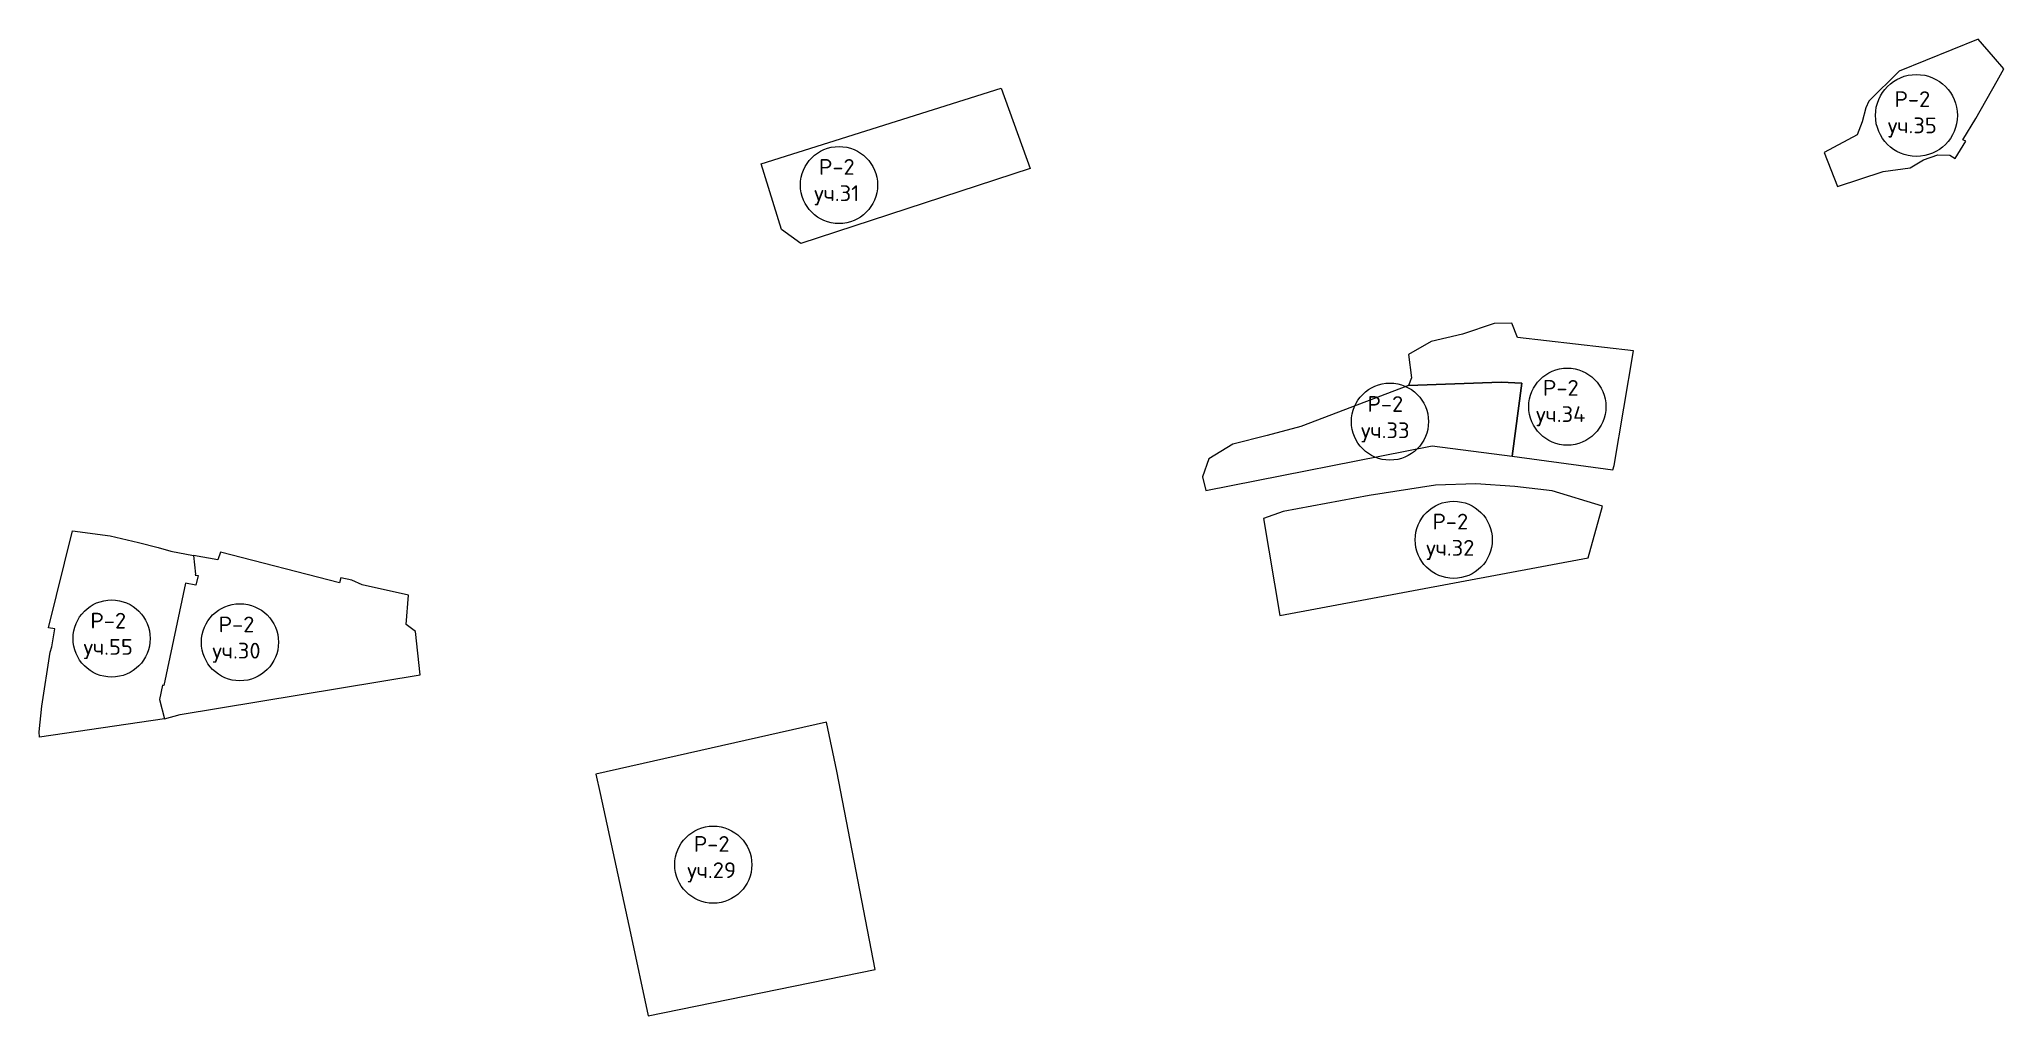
# Model space of a CAD drawing. Extents: x 1393221 to 1399622, y 357729 to 360833.
# Drawn here: x 1395744 to 1396559, y 359267 to 359672 of the extents above; entities that cross this region are included whole.
import ezdxf

# ---------------------------------------------------------------- set-up
doc = ezdxf.new("R2010")
doc.units = 0
doc.header["$MEASUREMENT"] = 0
doc.layers.add('Р-2', color=140, linetype='Continuous')
doc.styles.get("Standard").update_dxf_attribs({"font": 'simplex.shx'})

msp = doc.modelspace()

# ---------------------------------------------------------------- texts
at = {"layer": 'Р-2', "char_height": 6.533, "width": 6.5333, "attachment_point": 2}
for s, insert in [('Р-2\\Pуч.35', (1396521.48, 359650.54)), ('Р-2\\Pуч.31', (1396075.14, 359622.41)), ('Р-2\\Pуч.33', (1396302.76, 359524.03)), ('Р-2\\Pуч.34', (1396375.59, 359530.74)), ('Р-2\\Pуч.32', (1396329.74, 359475.25)), ('Р-2\\Pуч.55', (1395772.79, 359434.13)), ('Р-2\\Pуч.30', (1395826.03, 359432.58)), ('Р-2\\Pуч.29', (1396023.21, 359341.49))]:
    msp.add_mtext(s, dxfattribs=dict(at, insert=insert))

# ---------------------------------------------------------------- linework, layer by layer
at = {"layer": 'Р-2', "lineweight": 20}
for points in [[(1396484.94, 359625.12), (1396490.46, 359610.97), (1396509.34, 359617.24), (1396520.57, 359618.73), (1396526.1, 359622.07), (1396532.1, 359624.18), (1396536.99, 359624.08), (1396539.28, 359622.67), (1396543.63, 359629.78), (1396542.47, 359630.34), (1396547.78, 359639.19), (1396556.63, 359654.89), (1396558.04, 359657.38), (1396559.41, 359659.82), (1396555.13, 359664.81), (1396548.86, 359672.11), (1396516.04, 359658.84), (1396503.37, 359646.45), (1396502.17, 359643.72), (1396500.63, 359637.89), (1396498.64, 359632.42), (1396484.94, 359625.12)], [(1396043.82, 359620.45), (1396143.37, 359651.88), (1396155.41, 359618.44), (1396060.27, 359587.4), (1396052.18, 359593.19), (1396043.82, 359620.45)], [(1396397.74, 359495.3), (1396405.77, 359542.9), (1396357.58, 359548.38), (1396355.29, 359554.3), (1396347.97, 359554.17), (1396334.88, 359549.7), (1396321.75, 359546.64), (1396312.35, 359541.27), (1396313.67, 359531.68), (1396312.43, 359528.42), (1396350.86, 359529.84), (1396359.41, 359529.39), (1396355.4, 359499.16), (1396397.23, 359493.48), (1396397.74, 359495.3)], [(1396228.32, 359484.86), (1396322.18, 359503.44), (1396355.4, 359499.16), (1396359.41, 359529.39), (1396350.86, 359529.84), (1396312.43, 359528.42), (1396267.78, 359511.48), (1396253.73, 359507.73), (1396239.48, 359504.13), (1396229.58, 359498.06), (1396226.88, 359490.62), (1396228.32, 359484.86)], [(1396258.98, 359433.01), (1396386.92, 359456.97), (1396392.96, 359478.35), (1396372.07, 359484.68), (1396356.52, 359486.53), (1396340.37, 359487.65), (1396323.56, 359487.16), (1396296.1, 359482.87), (1396260.43, 359476.13), (1396252.19, 359473.3), (1396258.98, 359433.01)], [(1395744.2, 359384.76), (1395745.32, 359395.39), (1395748.72, 359417.77), (1395749.35, 359419.99), (1395750.61, 359427.52), (1395748.06, 359427.91), (1395757.97, 359468.08), (1395773.66, 359466.09), (1395785.42, 359463.24), (1395793.54, 359461.23), (1395798.84, 359459.69), (1395808.17, 359457.94), (1395809.03, 359450.2), (1395808.94, 359449.78), (1395810.13, 359449.55), (1395809.23, 359445.57), (1395804.93, 359446.49), (1395795.88, 359403.95), (1395795.29, 359404.07), (1395794.1, 359398.19), (1395796.1, 359390.16), (1395744.35, 359382.6), (1395744.2, 359384.76)], [(1395794.1, 359398.19), (1395796.1, 359390.16), (1395802.73, 359391.9), (1395902.21, 359408.46), (1395900.27, 359426.32), (1395896.4, 359429.3), (1395897.4, 359441.44), (1395878.15, 359445.79), (1395873.93, 359447.61), (1395869.31, 359448.59), (1395868.79, 359446.59), (1395819.43, 359459.28), (1395818.29, 359456.05), (1395808.17, 359457.94), (1395809.03, 359450.2), (1395808.94, 359449.78), (1395810.13, 359449.55), (1395809.23, 359445.57), (1395804.93, 359446.49), (1395795.88, 359403.95), (1395795.29, 359404.07), (1395794.1, 359398.19)], [(1395975.1, 359367.22), (1395976.93, 359359.1), (1395989.48, 359301.27), (1395996.92, 359266.95), (1396091.01, 359286.15), (1396075.22, 359368.4), (1396070.86, 359388.82), (1395975.1, 359367.22)]]:
    msp.add_lwpolyline(points, dxfattribs=at)
at = {"layer": 'Р-2', "lineweight": 0}
for centre, radius in [((1396523.2, 359640.51), 17), ((1396076.07, 359611.63), 16), ((1396378.31, 359519.67), 16), ((1396304.7, 359513.46), 16), ((1396331.17, 359464.42), 16), ((1395774.22, 359423.46), 16), ((1395827.46, 359421.92), 16), ((1396023.89, 359329.62), 16)]:
    msp.add_circle(centre, radius, dxfattribs=at)

msp.set_redraw_order([(e.dxf.handle, doc.entitydb.next_handle()) for e in msp.query("TEXT MTEXT ATTDEF DIMENSION ARC_DIMENSION")])  # texts and dimensions are drawn at this point

doc.saveas('drawing.dxf')
